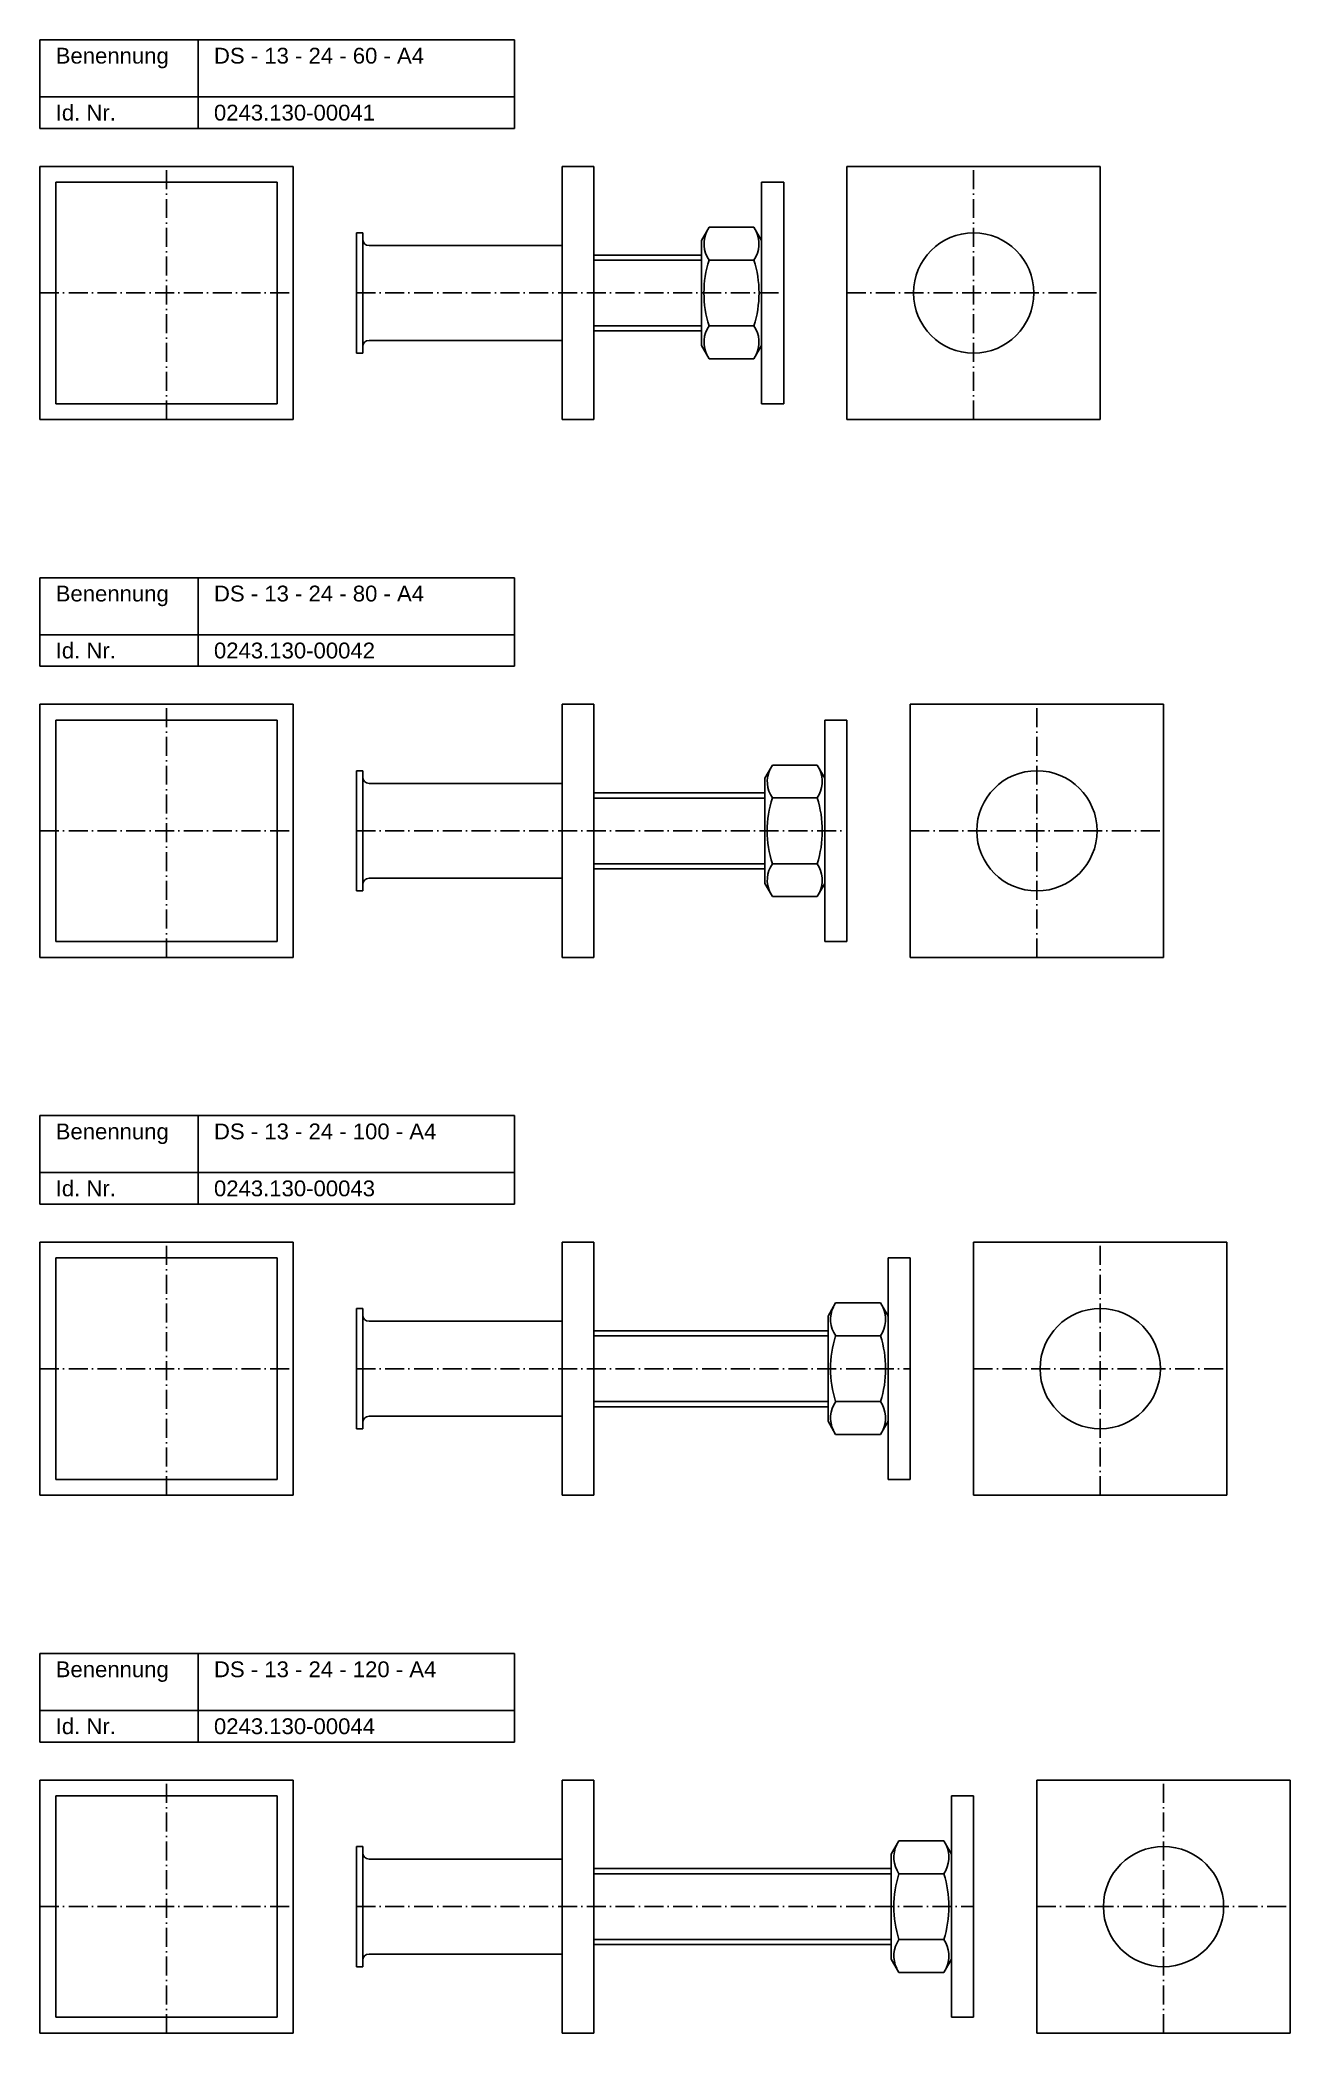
# Model space of a CAD drawing. Header units: millimetres. Extents: x 77 to 2545, y 1116 to 2936.
# Drawn here: x 2030 to 2425, y 2306 to 2936 of the extents above; entities that cross this region are included whole.
import ezdxf

# ---------------------------------------------------------------- set-up
doc = ezdxf.new("R2010")
doc.units = ezdxf.units.MM
doc.header["$LTSCALE"] = 0.5
doc.linetypes.add('achse', pattern=[18, 12, -3, 0, -3])
doc.layers.add('HALFEN', color=2, linetype='CONTINUOUS')
doc.styles.add('ARIAL50', font='ARIAL.TTF', dxfattribs={"height": 5})

msp = doc.modelspace()

# ---------------------------------------------------------------- texts
at = {"layer": 'HALFEN', "style": 'ARIAL50'}
for s, p in [('Benennung', (2035.25, 2928.75)), ('DS - 13 - 24 - 60 - A4', (2085.25, 2928.75)), ('Id. Nr.', (2035.25, 2910.75)), ('0243.130-00041', (2085.25, 2910.75)), ('Benennung', (2035.25, 2758.75)), ('DS - 13 - 24 - 80 - A4', (2085.25, 2758.75)), ('Id. Nr.', (2035.25, 2740.75)), ('0243.130-00042', (2085.25, 2740.75)), ('Benennung', (2035.25, 2588.75)), ('DS - 13 - 24 - 100 - A4', (2085.25, 2588.75)), ('Id. Nr.', (2035.25, 2570.75)), ('0243.130-00043', (2085.25, 2570.75)), ('Benennung', (2035.25, 2418.75)), ('DS - 13 - 24 - 120 - A4', (2085.25, 2418.75)), ('Id. Nr.', (2035.25, 2400.75)), ('0243.130-00044', (2085.25, 2400.75))]:
    msp.add_text(s, height=5, dxfattribs=at).set_placement(p)

# ---------------------------------------------------------------- linework, layer by layer
at = {"layer": 'HALFEN'}
for p, q in [((2030.25, 2936.25), (2180.25, 2936.25)), ((2030.25, 2908.25), (2030.25, 2936.25)), ((2080.25, 2908.25), (2080.25, 2936.25)), ((2180.25, 2908.25), (2180.25, 2936.25)), ((2030.25, 2918.25), (2180.25, 2918.25)), ((2030.25, 2908.25), (2180.25, 2908.25)), ((2030.25, 2816.25), (2030.25, 2896.25)), ((2030.25, 2896.25), (2110.25, 2896.25)), ((2110.25, 2896.25), (2110.25, 2816.25)), ((2195.25, 2896.25), (2195.25, 2816.25)), ((2205.25, 2896.25), (2195.25, 2896.25)), ((2205.25, 2816.25), (2205.25, 2896.25)), ((2285.25, 2816.25), (2285.25, 2896.25)), ((2285.25, 2896.25), (2365.25, 2896.25)), ((2365.25, 2896.25), (2365.25, 2816.25)), ((2035.25, 2891.25), (2035.25, 2821.25)), ((2035.25, 2891.25), (2105.25, 2891.25)), ((2105.25, 2891.25), (2105.25, 2821.25)), ((2258.25, 2821.25), (2258.25, 2891.25)), ((2265.25, 2891.25), (2258.25, 2891.25)), ((2265.25, 2821.25), (2265.25, 2891.25)), ((2130.25, 2875.25), (2130.25, 2837.25)), ((2130.25, 2875.25), (2132.25, 2875.25)), ((2132.25, 2875.25), (2132.25, 2837.25)), ((2241.67, 2877.04), (2239.25, 2872.85)), ((2239.25, 2839.65), (2239.25, 2872.85)), ((2255.83, 2877.04), (2241.67, 2877.04)), ((2255.83, 2877.04), (2258.25, 2872.85)), ((2195.25, 2871.25), (2134.25, 2871.25)), ((2239.25, 2868.25), (2205.25, 2868.25)), ((2239.25, 2866.63), (2205.25, 2866.63)), ((2255.83, 2866.64), (2241.67, 2866.64)), ((2239.25, 2845.87), (2205.25, 2845.87)), ((2239.25, 2844.25), (2205.25, 2844.25)), ((2255.83, 2845.86), (2241.67, 2845.86)), ((2130.25, 2837.25), (2132.25, 2837.25)), ((2195.25, 2841.25), (2134.25, 2841.25)), ((2241.67, 2835.46), (2239.25, 2839.65)), ((2255.83, 2835.46), (2241.67, 2835.46)), ((2255.83, 2835.46), (2258.25, 2839.65)), ((2110.25, 2816.25), (2030.25, 2816.25)), ((2035.25, 2821.25), (2105.25, 2821.25)), ((2205.25, 2816.25), (2195.25, 2816.25)), ((2265.25, 2821.25), (2258.25, 2821.25)), ((2365.25, 2816.25), (2285.25, 2816.25)), ((2030.25, 2766.25), (2180.25, 2766.25)), ((2030.25, 2738.25), (2030.25, 2766.25)), ((2080.25, 2738.25), (2080.25, 2766.25)), ((2180.25, 2738.25), (2180.25, 2766.25)), ((2030.25, 2748.25), (2180.25, 2748.25)), ((2030.25, 2738.25), (2180.25, 2738.25)), ((2030.25, 2726.25), (2110.25, 2726.25)), ((2030.25, 2646.25), (2030.25, 2726.25)), ((2110.25, 2726.25), (2110.25, 2646.25)), ((2195.25, 2726.25), (2195.25, 2646.25)), ((2205.25, 2726.25), (2195.25, 2726.25)), ((2205.25, 2646.25), (2205.25, 2726.25)), ((2305.25, 2726.25), (2385.25, 2726.25)), ((2305.25, 2646.25), (2305.25, 2726.25)), ((2385.25, 2726.25), (2385.25, 2646.25)), ((2035.25, 2721.25), (2105.25, 2721.25)), ((2035.25, 2721.25), (2035.25, 2651.25)), ((2105.25, 2721.25), (2105.25, 2651.25)), ((2278.25, 2651.25), (2278.25, 2721.25)), ((2285.25, 2721.25), (2278.25, 2721.25)), ((2285.25, 2651.25), (2285.25, 2721.25)), ((2130.25, 2705.25), (2130.25, 2667.25)), ((2130.25, 2705.25), (2132.25, 2705.25)), ((2132.25, 2705.25), (2132.25, 2667.25)), ((2261.67, 2707.04), (2259.25, 2702.85)), ((2259.25, 2669.65), (2259.25, 2702.85)), ((2275.83, 2707.04), (2261.67, 2707.04)), ((2275.83, 2707.04), (2278.25, 2702.85)), ((2195.25, 2701.25), (2134.25, 2701.25)), ((2259.25, 2698.25), (2205.25, 2698.25)), ((2259.25, 2696.63), (2205.25, 2696.63)), ((2275.83, 2696.64), (2261.67, 2696.64)), ((2195.25, 2671.25), (2134.25, 2671.25)), ((2259.25, 2675.87), (2205.25, 2675.87)), ((2259.25, 2674.25), (2205.25, 2674.25)), ((2275.83, 2675.86), (2261.67, 2675.86)), ((2130.25, 2667.25), (2132.25, 2667.25)), ((2261.67, 2665.46), (2259.25, 2669.65)), ((2275.83, 2665.46), (2261.67, 2665.46)), ((2275.83, 2665.46), (2278.25, 2669.65)), ((2110.25, 2646.25), (2030.25, 2646.25)), ((2035.25, 2651.25), (2105.25, 2651.25)), ((2205.25, 2646.25), (2195.25, 2646.25)), ((2285.25, 2651.25), (2278.25, 2651.25)), ((2385.25, 2646.25), (2305.25, 2646.25)), ((2030.25, 2596.25), (2180.25, 2596.25)), ((2030.25, 2568.25), (2030.25, 2596.25)), ((2080.25, 2568.25), (2080.25, 2596.25)), ((2180.25, 2568.25), (2180.25, 2596.25)), ((2030.25, 2578.25), (2180.25, 2578.25)), ((2030.25, 2568.25), (2180.25, 2568.25)), ((2030.25, 2556.25), (2110.25, 2556.25)), ((2030.25, 2476.25), (2030.25, 2556.25)), ((2110.25, 2556.25), (2110.25, 2476.25)), ((2195.25, 2556.25), (2195.25, 2476.25)), ((2205.25, 2556.25), (2195.25, 2556.25)), ((2205.25, 2476.25), (2205.25, 2556.25)), ((2325.25, 2556.25), (2405.25, 2556.25)), ((2325.25, 2476.25), (2325.25, 2556.25)), ((2405.25, 2556.25), (2405.25, 2476.25)), ((2035.25, 2551.25), (2105.25, 2551.25)), ((2035.25, 2551.25), (2035.25, 2481.25)), ((2105.25, 2551.25), (2105.25, 2481.25)), ((2298.25, 2481.25), (2298.25, 2551.25)), ((2305.25, 2551.25), (2298.25, 2551.25)), ((2305.25, 2481.25), (2305.25, 2551.25)), ((2130.25, 2535.25), (2130.25, 2497.25)), ((2130.25, 2535.25), (2132.25, 2535.25)), ((2132.25, 2535.25), (2132.25, 2497.25)), ((2281.67, 2537.04), (2279.25, 2532.85)), ((2279.25, 2499.65), (2279.25, 2532.85)), ((2295.83, 2537.04), (2281.67, 2537.04)), ((2295.83, 2537.04), (2298.25, 2532.85)), ((2195.25, 2531.25), (2134.25, 2531.25)), ((2279.25, 2528.25), (2205.25, 2528.25)), ((2279.25, 2526.63), (2205.25, 2526.63)), ((2295.83, 2526.64), (2281.67, 2526.64)), ((2195.25, 2501.25), (2134.25, 2501.25)), ((2279.25, 2505.87), (2205.25, 2505.87)), ((2279.25, 2504.25), (2205.25, 2504.25)), ((2295.83, 2505.86), (2281.67, 2505.86)), ((2130.25, 2497.25), (2132.25, 2497.25)), ((2281.67, 2495.46), (2279.25, 2499.65)), ((2295.83, 2495.46), (2281.67, 2495.46)), ((2295.83, 2495.46), (2298.25, 2499.65)), ((2110.25, 2476.25), (2030.25, 2476.25)), ((2035.25, 2481.25), (2105.25, 2481.25)), ((2205.25, 2476.25), (2195.25, 2476.25)), ((2305.25, 2481.25), (2298.25, 2481.25)), ((2405.25, 2476.25), (2325.25, 2476.25)), ((2030.25, 2426.25), (2180.25, 2426.25)), ((2030.25, 2398.25), (2030.25, 2426.25)), ((2080.25, 2398.25), (2080.25, 2426.25)), ((2180.25, 2398.25), (2180.25, 2426.25)), ((2030.25, 2408.25), (2180.25, 2408.25)), ((2030.25, 2398.25), (2180.25, 2398.25)), ((2030.25, 2306.25), (2030.25, 2386.25)), ((2030.25, 2386.25), (2110.25, 2386.25)), ((2110.25, 2386.25), (2110.25, 2306.25)), ((2195.25, 2386.25), (2195.25, 2306.25)), ((2205.25, 2386.25), (2195.25, 2386.25)), ((2205.25, 2306.25), (2205.25, 2386.25)), ((2345.25, 2386.25), (2425.25, 2386.25)), ((2345.25, 2306.25), (2345.25, 2386.25)), ((2425.25, 2386.25), (2425.25, 2306.25)), ((2035.25, 2381.25), (2105.25, 2381.25)), ((2035.25, 2381.25), (2035.25, 2311.25)), ((2105.25, 2381.25), (2105.25, 2311.25)), ((2325.25, 2381.25), (2318.25, 2381.25)), ((2318.25, 2311.25), (2318.25, 2381.25)), ((2325.25, 2311.25), (2325.25, 2381.25)), ((2130.25, 2365.25), (2130.25, 2327.25)), ((2130.25, 2365.25), (2132.25, 2365.25)), ((2132.25, 2365.25), (2132.25, 2327.25)), ((2301.67, 2367.04), (2299.25, 2362.85)), ((2299.25, 2329.65), (2299.25, 2362.85)), ((2315.83, 2367.04), (2301.67, 2367.04)), ((2315.83, 2367.04), (2318.25, 2362.85)), ((2195.25, 2361.25), (2134.25, 2361.25)), ((2299.25, 2358.25), (2205.25, 2358.25)), ((2299.25, 2356.63), (2205.25, 2356.63)), ((2315.83, 2356.64), (2301.67, 2356.64)), ((2195.25, 2331.25), (2134.25, 2331.25)), ((2299.25, 2335.87), (2205.25, 2335.87)), ((2299.25, 2334.25), (2205.25, 2334.25)), ((2315.83, 2335.86), (2301.67, 2335.86)), ((2130.25, 2327.25), (2132.25, 2327.25)), ((2301.67, 2325.46), (2299.25, 2329.65)), ((2315.83, 2325.46), (2301.67, 2325.46)), ((2315.83, 2325.46), (2318.25, 2329.65)), ((2110.25, 2306.25), (2030.25, 2306.25)), ((2035.25, 2311.25), (2105.25, 2311.25)), ((2205.25, 2306.25), (2195.25, 2306.25)), ((2325.25, 2311.25), (2318.25, 2311.25)), ((2425.25, 2306.25), (2345.25, 2306.25))]:
    msp.add_line(p, q, dxfattribs=at)
at = {"layer": 'HALFEN', "color": 1, "linetype": 'achse'}
for p, q in [((2070.25, 2816.25), (2070.25, 2896.25)), ((2325.25, 2816.25), (2325.25, 2896.25)), ((2030.25, 2856.25), (2110.25, 2856.25)), ((2130.25, 2856.25), (2265.25, 2856.25)), ((2285.25, 2856.25), (2365.25, 2856.25)), ((2070.25, 2646.25), (2070.25, 2726.25)), ((2345.25, 2646.25), (2345.25, 2726.25)), ((2030.25, 2686.25), (2110.25, 2686.25)), ((2130.25, 2686.25), (2285.25, 2686.25)), ((2305.25, 2686.25), (2385.25, 2686.25)), ((2070.25, 2476.25), (2070.25, 2556.25)), ((2365.25, 2476.25), (2365.25, 2556.25)), ((2030.25, 2516.25), (2110.25, 2516.25)), ((2130.25, 2516.25), (2305.25, 2516.25)), ((2325.25, 2516.25), (2405.25, 2516.25)), ((2070.25, 2306.25), (2070.25, 2386.25)), ((2385.25, 2306.25), (2385.25, 2386.25)), ((2030.25, 2346.25), (2110.25, 2346.25)), ((2130.25, 2346.25), (2325.25, 2346.25)), ((2345.25, 2346.25), (2425.25, 2346.25))]:
    msp.add_line(p, q, dxfattribs=at)
at = {"layer": 'HALFEN'}
for centre in [(2325.25, 2856.25), (2345.25, 2686.25), (2365.25, 2516.25), (2385.25, 2346.25)]:
    msp.add_circle(centre, 19, dxfattribs=at)
for centre, radius, start, end in [((2134.25, 2873.25), 2, 180, 270), ((2249.25, 2871.84), 9.19, 154.43847, 214.43847), ((2248.25, 2871.84), 9.19, 325.56153, 25.56153), ((2274.4, 2856.25), 34.35, 162.38303, 197.61697), ((2223.1, 2856.25), 34.35, 342.38303, 17.61697), ((2249.25, 2840.66), 9.19, 145.56153, 205.56153), ((2248.25, 2840.66), 9.19, 334.43847, 34.43847), ((2134.25, 2839.25), 2, 90, 180), ((2134.25, 2703.25), 2, 180, 270), ((2269.25, 2701.84), 9.19, 154.43847, 214.43847), ((2268.25, 2701.84), 9.19, 325.56153, 25.56153), ((2294.4, 2686.25), 34.35, 162.38303, 197.61697), ((2243.1, 2686.25), 34.35, 342.38303, 17.61697), ((2134.25, 2669.25), 2, 90, 180), ((2269.25, 2670.66), 9.19, 145.56153, 205.56153), ((2268.25, 2670.66), 9.19, 334.43847, 34.43847), ((2134.25, 2533.25), 2, 180, 270), ((2289.25, 2531.84), 9.19, 154.43847, 214.43847), ((2288.25, 2531.84), 9.19, 325.56153, 25.56153), ((2314.4, 2516.25), 34.35, 162.38303, 197.61697), ((2263.1, 2516.25), 34.35, 342.38303, 17.61697), ((2134.25, 2499.25), 2, 90, 180), ((2289.25, 2500.66), 9.19, 145.56153, 205.56153), ((2288.25, 2500.66), 9.19, 334.43847, 34.43847), ((2134.25, 2363.25), 2, 180, 270), ((2309.25, 2361.84), 9.19, 154.43847, 214.43847), ((2308.25, 2361.84), 9.19, 325.56153, 25.56153), ((2334.4, 2346.25), 34.35, 162.38303, 197.61697), ((2283.1, 2346.25), 34.35, 342.38303, 17.61697), ((2134.25, 2329.25), 2, 90, 180), ((2309.25, 2330.66), 9.19, 145.56153, 205.56153), ((2308.25, 2330.66), 9.19, 334.43847, 34.43847)]:
    msp.add_arc(centre, radius, start, end, dxfattribs=at)

msp.set_redraw_order([(e.dxf.handle, doc.entitydb.next_handle()) for e in msp.query("TEXT MTEXT ATTDEF DIMENSION ARC_DIMENSION")])  # texts and dimensions are drawn at this point

doc.saveas('drawing.dxf')
